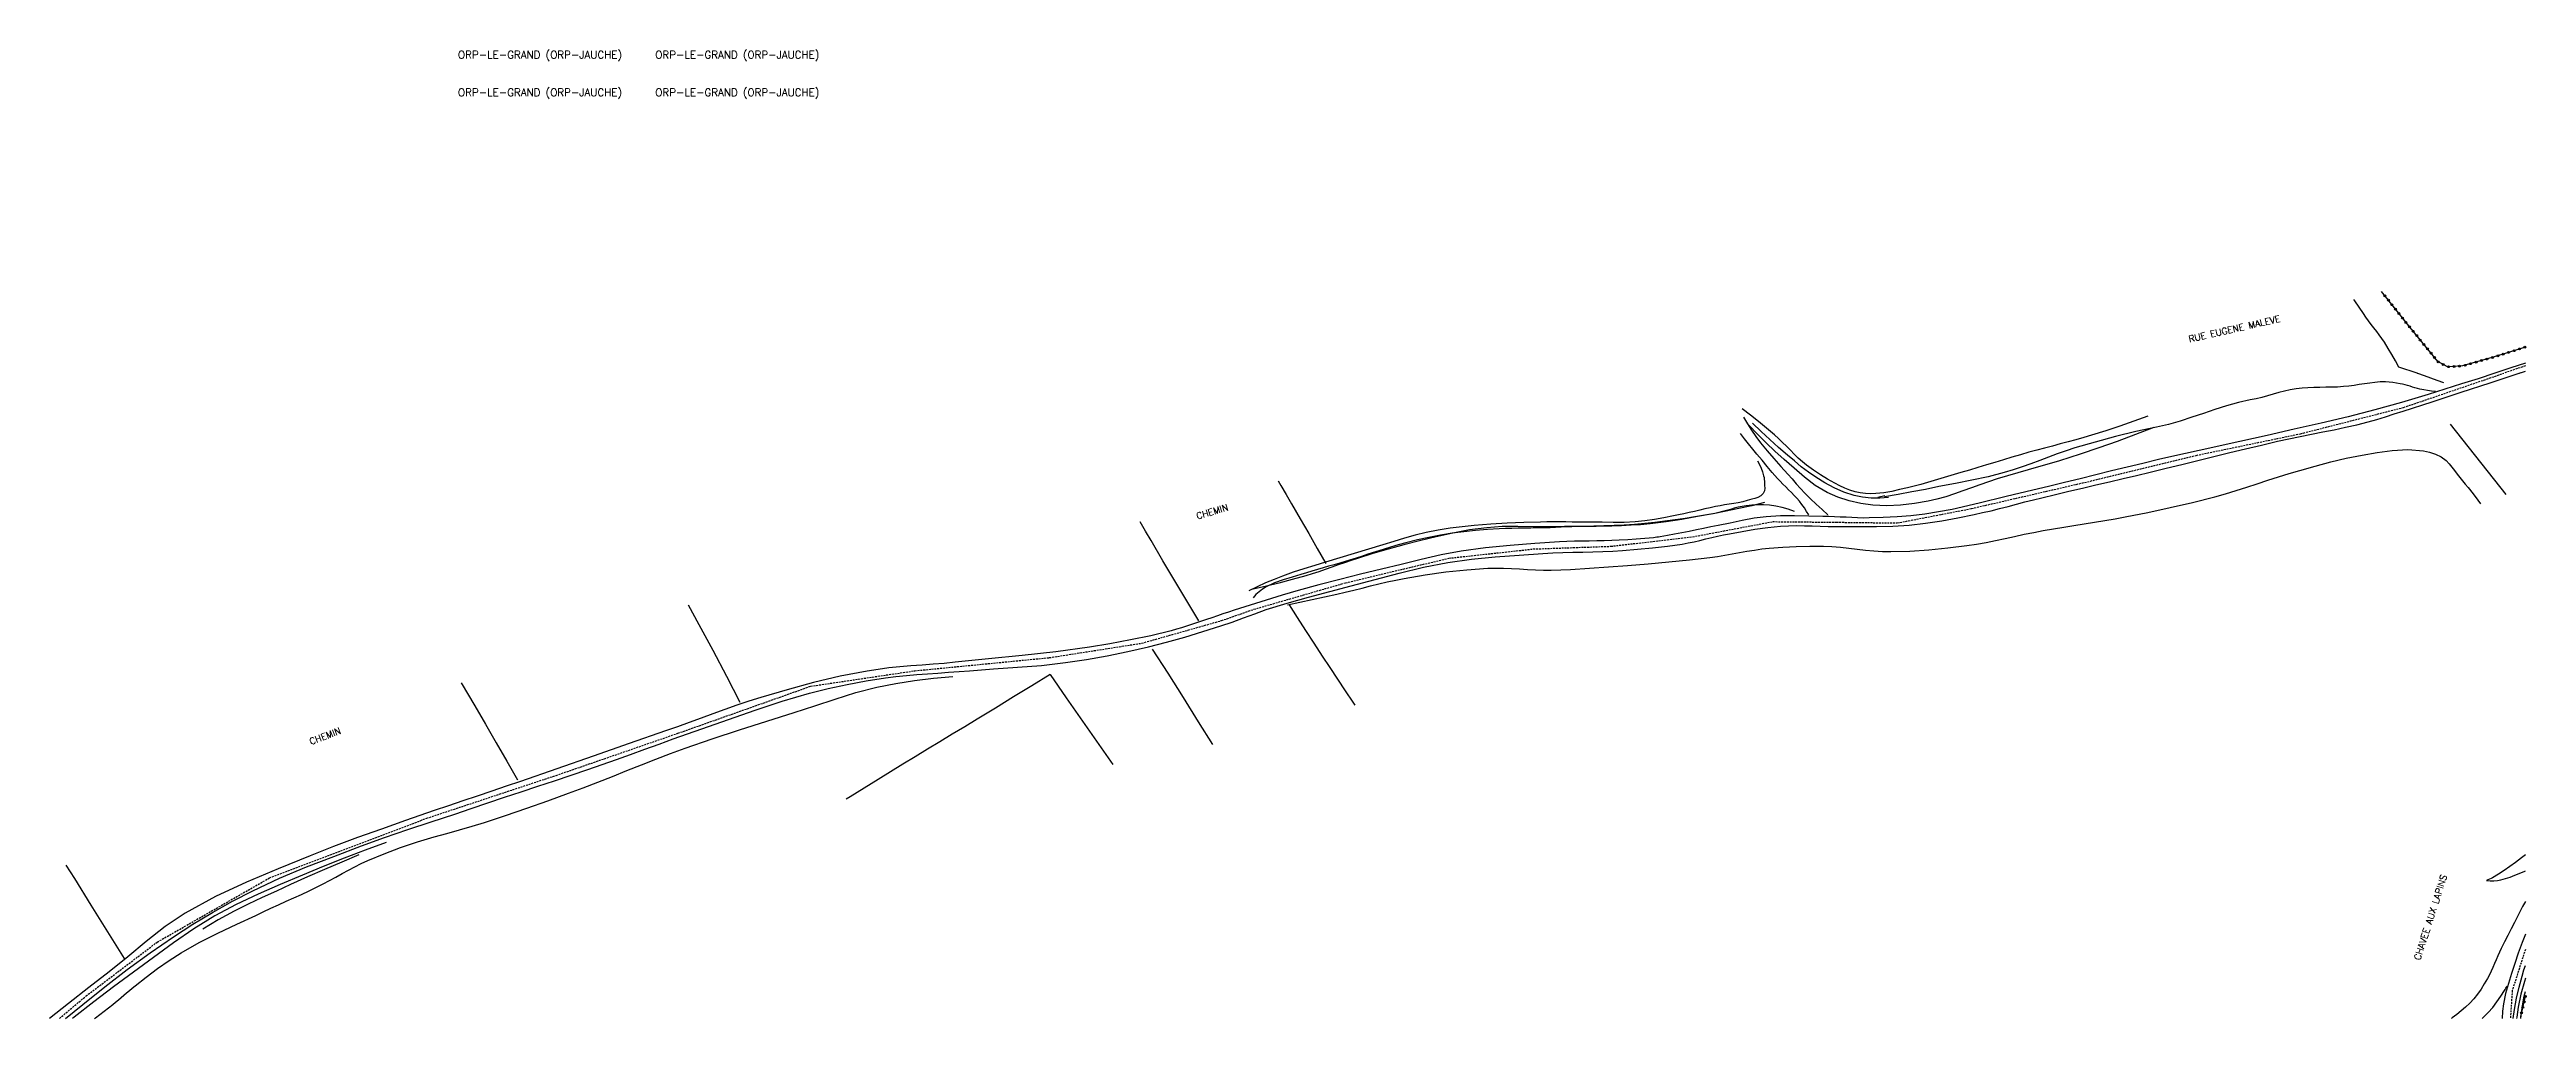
# Model space of a CAD drawing. Header units: millimetres. Extents: x 193000 to 194000, y 156000 to 157000.
# Drawn here: x 193344 to 194000, y 156000 to 156257 of the extents above; entities that cross this region are included whole.
import ezdxf
from ezdxf.enums import TextEntityAlignment as Align

# ---------------------------------------------------------------- set-up
doc = ezdxf.new("R2010")
doc.units = ezdxf.units.MM
doc.linetypes.add('DASHED', pattern=[0.75, 0.5, -0.25])
doc.layers.get('0').update_dxf_attribs({"linetype": 'CONTINUOUS'})
for name, color, linetype in [('W0001', 6, 'DASHED'), ('W0008', 7, 'CONTINUOUS'), ('W0071', 7, 'CONTINUOUS'), ('W0211', 2, 'CONTINUOUS'), ('W0214', 2, 'CONTINUOUS'), ('W0300', 7, 'CONTINUOUS'), ('W0322', 7, 'CONTINUOUS'), ('W0323', 7, 'CONTINUOUS'), ('W0330', 7, 'CONTINUOUS'), ('W0980', 7, 'CONTINUOUS'), ('W0989', 7, 'CONTINUOUS')]:
    doc.layers.add(name, color=color, linetype=linetype)
doc.styles.get("Standard").update_dxf_attribs({"font": 'romans.shx', "width": 0.85})

msp = doc.modelspace()

# ---------------------------------------------------------------- texts
at = {"layer": 'W0980'}
for p in [(193473.83, 156255.28), (193526.12, 156255.28), (193473.83, 156245.3), (193526.12, 156245.3)]:
    msp.add_text('ORP-LE-GRAND (ORP-JAUCHE)', height=2, dxfattribs=at).set_placement(p, align=Align.MIDDLE)
at = {"layer": 'W0989'}
msp.add_text('RUE EUGENE MALEVE', height=1.75, rotation=12.7953, dxfattribs=at).set_placement((193910.98, 156179.18))
for s, rotation, p in [('CHEMIN', 16.52415, (193651.99, 156134.33)), ('CHEMIN', 20.77653, (193416.89, 156074.85)), ('CHAVEE AUX LAPINS', 72.27377, (193974.86, 156026.81))]:
    msp.add_text(s, height=1.75, rotation=rotation, dxfattribs=at).set_placement(p, align=Align.MIDDLE)

# ---------------------------------------------------------------- blocks, each defined once
blk = doc.blocks.new('t322o')
at = {"color": 0, "linetype": 'Continuous'}
for radius in [0.25, 0.15]:
    blk.add_circle((0, 0), radius, dxfattribs=at)
blk = doc.blocks.new('t323o')
at = {"color": 0, "linetype": 'Continuous'}
for radius in [0.25, 0.15]:
    blk.add_circle((0, 0), radius, dxfattribs=at)

# ---------------------------------------------------------------- linework, layer by layer
at = {"layer": 'W0001'}
for points in [[(193346.48, 156000), (193353.52, 156005.96), (193372.4, 156020.25), (193402.13, 156037.25), (193443.8, 156053.07), (193478.12, 156064.43), (193510.38, 156075.59), (193545.58, 156088.06), (193573.14, 156092.15), (193608.79, 156095.63), (193633.29, 156099.46), (193654.46, 156105.45), (193663.05, 156108.46), (193687.31, 156115.47), (193714.68, 156121.99), (193737.1, 156124.43), (193757.62, 156125.15), (193779.29, 156127.66), (193800.52, 156131.68), (193817.43, 156131.52), (193833.51, 156131.33), (193853.22, 156135.15), (193884.72, 156142.42), (193912.78, 156149.25), (193940.41, 156154.98), (193967.71, 156161.95), (193994.26, 156171)], [(194000, 156172.96), (193994.26, 156171)], [(194000, 156018.31), (193996.51, 156007.38), (193996.02, 156000)]]:
    msp.add_lwpolyline(points, dxfattribs=at)
at = {"layer": 'W0008'}
for points in [[(193991.89, 156171), (193987.49, 156169.57), (193983.08, 156168.16), (193978.67, 156166.77), (193974.25, 156165.39), (193970.73, 156164.31), (193967.21, 156163.25), (193963.67, 156162.24), (193960.12, 156161.27), (193953, 156159.47), (193945.85, 156157.78), (193938.69, 156156.16), (193931.53, 156154.53), (193927.93, 156153.72), (193924.34, 156152.92), (193920.74, 156152.12), (193917.13, 156151.34), (193913.53, 156150.55), (193909.94, 156149.75), (193906.34, 156148.94), (193902.75, 156148.11), (193898.59, 156147.13), (193894.43, 156146.13), (193890.27, 156145.1), (193886.12, 156144.07), (193881.97, 156143.04), (193877.82, 156142.02), (193873.66, 156141.02), (193869.5, 156140.03), (193862.37, 156138.31), (193855.24, 156136.53), (193848.06, 156134.91), (193840.82, 156133.64), (193837.15, 156133.2), (193833.47, 156132.91), (193829.78, 156132.74), (193826.09, 156132.65), (193824.55, 156132.64), (193823.02, 156132.68), (193821.49, 156132.74), (193819.95, 156132.82), (193818.42, 156132.9), (193816.89, 156132.98), (193815.36, 156133.04), (193813.82, 156133.08), (193810.07, 156133.16), (193806.32, 156133.24), (193802.55, 156133.22), (193798.8, 156132.99), (193795.58, 156132.57), (193792.39, 156131.96), (193789.22, 156131.28), (193786.05, 156130.63), (193784.13, 156130.26), (193782.21, 156129.88), (193780.29, 156129.48), (193778.38, 156129.09), (193776.46, 156128.7), (193774.54, 156128.33), (193772.62, 156127.98), (193770.69, 156127.66), (193770.24, 156127.59), (193769.79, 156127.53), (193769.35, 156127.48), (193768.9, 156127.43), (193766.64, 156127.22), (193764.37, 156127.03), (193762.11, 156126.88), (193759.84, 156126.75), (193757.86, 156126.66), (193755.88, 156126.61), (193753.9, 156126.57), (193751.92, 156126.54), (193749.94, 156126.51), (193747.96, 156126.46), (193745.98, 156126.39), (193744, 156126.29), (193737.48, 156125.87), (193730.96, 156125.38), (193724.45, 156124.74), (193717.97, 156123.85), (193712.64, 156122.86), (193707.35, 156121.66), (193702.1, 156120.36), (193696.85, 156119.07), (193691.31, 156117.73), (193685.77, 156116.36), (193680.25, 156114.94), (193674.75, 156113.44), (193670.49, 156112.2), (193666.26, 156110.9), (193662.03, 156109.56), (193657.81, 156108.2), (193656.32, 156107.71), (193654.83, 156107.22), (193653.34, 156106.71), (193651.85, 156106.19)], [(193666.24, 156108.43), (193671.86, 156110.07), (193677.49, 156111.65), (193683.14, 156113.19), (193688.8, 156114.68), (193695.17, 156116.36), (193701.55, 156118.05), (193707.97, 156119.59), (193714.45, 156120.86), (193720.7, 156121.74), (193726.99, 156122.35), (193733.29, 156122.82), (193739.58, 156123.23), (193742.22, 156123.38), (193744.87, 156123.49), (193747.52, 156123.56), (193750.17, 156123.62), (193752.82, 156123.69), (193755.47, 156123.77), (193758.12, 156123.88), (193760.76, 156124.05), (193764.72, 156124.36), (193768.68, 156124.73), (193772.62, 156125.18), (193776.55, 156125.75), (193778.13, 156126.03), (193779.69, 156126.35), (193781.25, 156126.71), (193782.81, 156127.08), (193784.36, 156127.45), (193785.92, 156127.81), (193787.48, 156128.16), (193789.04, 156128.46), (193792.42, 156129.08), (193795.8, 156129.66), (193799.21, 156130.15), (193802.63, 156130.48), (193804.72, 156130.59), (193806.82, 156130.63), (193808.91, 156130.61), (193811, 156130.55), (193813.09, 156130.48), (193815.18, 156130.41), (193817.27, 156130.36), (193819.36, 156130.35), (193823.7, 156130.37), (193828.04, 156130.38), (193832.39, 156130.48), (193836.73, 156130.77), (193841.05, 156131.27), (193845.35, 156131.93), (193849.63, 156132.72), (193853.9, 156133.57), (193856.16, 156134.06), (193858.41, 156134.58), (193860.66, 156135.14), (193862.9, 156135.71), (193865.13, 156136.3), (193867.37, 156136.89), (193869.61, 156137.46), (193871.86, 156138.02), (193875.44, 156138.88), (193879.02, 156139.73), (193882.61, 156140.58), (193886.2, 156141.42), (193889.79, 156142.26), (193893.37, 156143.1), (193896.96, 156143.95), (193900.54, 156144.8), (193904.77, 156145.82), (193908.99, 156146.85), (193913.21, 156147.89), (193917.42, 156148.93), (193921.64, 156149.97), (193925.87, 156150.99), (193930.09, 156151.99), (193934.33, 156152.97), (193937.32, 156153.63), (193940.32, 156154.25), (193943.32, 156154.85), (193946.33, 156155.44), (193949.33, 156156.05), (193952.33, 156156.69), (193955.32, 156157.37), (193958.3, 156158.11), (193960.64, 156158.76), (193962.96, 156159.48), (193965.27, 156160.24), (193967.59, 156160.98), (193975.28, 156163.45), (193982.96, 156165.95), (193990.64, 156168.47), (193998.31, 156171)], [(194000, 156173.71), (193996.11, 156172.4), (193991.89, 156171)], [(193998.31, 156171), (193998.48, 156171.06), (193998.66, 156171.12), (193998.84, 156171.18), (193999.01, 156171.23), (194000, 156171.56)], [(193348.05, 156000), (193352.63, 156003.73), (193358.5, 156008.38), (193364.44, 156012.97), (193370.49, 156017.42), (193376.67, 156021.66), (193381.8, 156024.95), (193387.01, 156028.1), (193392.32, 156031.08), (193397.74, 156033.87), (193404.8, 156037.15), (193411.98, 156040.15), (193419.22, 156042.97), (193426.49, 156045.72), (193432.63, 156047.95), (193438.82, 156050.06), (193445.02, 156052.12), (193451.22, 156054.19), (193455.63, 156055.67), (193460.04, 156057.14), (193464.45, 156058.61), (193468.87, 156060.07), (193473.28, 156061.53), (193477.7, 156063), (193482.1, 156064.49), (193486.5, 156065.99), (193490.29, 156067.31), (193494.07, 156068.65), (193497.84, 156070), (193501.61, 156071.36), (193505.39, 156072.72), (193509.16, 156074.08), (193512.94, 156075.41), (193516.73, 156076.73), (193523.81, 156079.21), (193530.89, 156081.71), (193538.03, 156084.1), (193545.24, 156086.2), (193550.23, 156087.45), (193555.25, 156088.55), (193560.3, 156089.5), (193565.37, 156090.3), (193568.15, 156090.65), (193570.93, 156090.94), (193573.72, 156091.18), (193576.51, 156091.38), (193579.3, 156091.56), (193582.09, 156091.74), (193584.88, 156091.93), (193587.67, 156092.14), (193594.03, 156092.63), (193600.41, 156093.07), (193606.78, 156093.59), (193613.13, 156094.33), (193618.66, 156095.16), (193624.16, 156096.13), (193629.63, 156097.24), (193635.08, 156098.48), (193639.91, 156099.71), (193644.72, 156101.07), (193649.49, 156102.52), (193654.25, 156104.03), (193657.27, 156105.05), (193660.28, 156106.14), (193663.26, 156107.27), (193666.24, 156108.43)], [(193651.85, 156106.19), (193650.51, 156105.76), (193649.18, 156105.31), (193647.85, 156104.86), (193646.51, 156104.41), (193645.18, 156103.97), (193643.83, 156103.55), (193642.48, 156103.14), (193641.13, 156102.77), (193635.75, 156101.45), (193630.33, 156100.31), (193624.89, 156099.32), (193619.43, 156098.42), (193610.56, 156097.18), (193601.65, 156096.19), (193592.73, 156095.31), (193583.82, 156094.4), (193580.91, 156094.11), (193577.99, 156093.87), (193575.07, 156093.65), (193572.15, 156093.43), (193569.23, 156093.18), (193566.32, 156092.89), (193563.41, 156092.53), (193560.51, 156092.07), (193553.38, 156090.68), (193546.32, 156089), (193539.32, 156087.11), (193532.36, 156085.08), (193529.16, 156084.09), (193525.98, 156083.03), (193522.82, 156081.92), (193519.67, 156080.78), (193516.53, 156079.62), (193513.39, 156078.47), (193510.25, 156077.32), (193507.1, 156076.2), (193497.49, 156072.85), (193487.89, 156069.5), (193478.28, 156066.16), (193468.67, 156062.84), (193464.86, 156061.54), (193461.04, 156060.24), (193457.22, 156058.96), (193453.4, 156057.67), (193449.58, 156056.38), (193445.76, 156055.09), (193441.95, 156053.77), (193438.15, 156052.43), (193431.8, 156050.19), (193425.46, 156047.93), (193419.14, 156045.6), (193412.88, 156043.11), (193404.47, 156039.66), (193396.07, 156036.14), (193387.79, 156032.3), (193379.79, 156027.89), (193374.5, 156024.35), (193369.49, 156020.43), (193364.61, 156016.37), (193359.69, 156012.39), (193354.29, 156008.19), (193348.88, 156003.99), (193343.85, 156000)], [(194000, 156022.36), (193999.12, 156020.12), (193998.12, 156017.35), (193997.17, 156014.56), (193996.32, 156011.92), (193995.49, 156009.27), (193994.76, 156006.58), (193994.2, 156003.85), (193993.95, 156001.95), (193993.81, 156000.03), (193993.81, 156000)], [(193996.75, 156000), (193997.09, 156002.39), (193997.67, 156005.35), (193998.36, 156008.29), (193999.13, 156011.21), (193999.63, 156012.93), (194000, 156014.05)]]:
    msp.add_lwpolyline(points, dxfattribs=at)
at = {"layer": 'W0071'}
for points in [[(193810.08, 156133.45), (193809.51, 156134.39), (193808.91, 156135.31), (193808.27, 156136.2), (193807.6, 156137.07), (193806.92, 156137.87), (193806.2, 156138.65), (193805.47, 156139.4), (193804.72, 156140.14), (193803.97, 156140.88), (193803.22, 156141.62), (193802.49, 156142.37), (193801.77, 156143.14), (193800.38, 156144.72), (193799.02, 156146.32), (193797.69, 156147.93), (193796.35, 156149.55), (193795.25, 156150.91), (193794.15, 156152.27), (193793.06, 156153.65), (193791.98, 156155.03)], [(193792.76, 156159.36), (193793.81, 156157.61), (193794.92, 156155.9), (193796.08, 156154.22), (193797.29, 156152.58), (193799.02, 156150.44), (193800.83, 156148.37), (193802.68, 156146.33), (193804.52, 156144.29), (193805.64, 156143.01), (193806.76, 156141.74), (193807.9, 156140.47), (193809.07, 156139.23), (193810.55, 156137.75), (193812.06, 156136.29), (193813.6, 156134.86), (193815.17, 156133.46)]]:
    msp.add_lwpolyline(points, dxfattribs=at)
at = {"layer": 'W0211'}
for points in [[(193976.15, 156166.14), (193975.12, 156166.29), (193974.09, 156166.44), (193973.06, 156166.62), (193972.04, 156166.83), (193971.38, 156166.99), (193970.73, 156167.17), (193970.08, 156167.36), (193969.43, 156167.56), (193968.78, 156167.75), (193968.13, 156167.93), (193967.47, 156168.1), (193966.81, 156168.24), (193965.85, 156168.42), (193964.89, 156168.57), (193963.92, 156168.68), (193962.95, 156168.73), (193961.54, 156168.69), (193960.14, 156168.58), (193958.74, 156168.42), (193957.36, 156168.21), (193955.97, 156167.99), (193954.59, 156167.78), (193953.2, 156167.6), (193951.81, 156167.46), (193950.24, 156167.36), (193948.67, 156167.31), (193947.1, 156167.28), (193945.53, 156167.26), (193943.95, 156167.23), (193942.38, 156167.17), (193940.81, 156167.06), (193939.24, 156166.87), (193937.7, 156166.61), (193936.17, 156166.27), (193934.66, 156165.88), (193933.15, 156165.46), (193931.65, 156165.03), (193930.15, 156164.62), (193928.63, 156164.25), (193927.1, 156163.94), (193923.93, 156163.26), (193920.8, 156162.4), (193917.72, 156161.42), (193914.66, 156160.38), (193911.6, 156159.33), (193908.52, 156158.33), (193905.4, 156157.45), (193902.24, 156156.75)], [(193831.2, 156138.08), (193828.92, 156137.88), (193826.63, 156137.9), (193824.35, 156138.15), (193822.1, 156138.61), (193819.41, 156139.48), (193816.83, 156140.65), (193814.35, 156142), (193811.95, 156143.45), (193809.98, 156144.78), (193808.1, 156146.23), (193806.28, 156147.76), (193804.48, 156149.29), (193802.1, 156151.35), (193799.76, 156153.45), (193797.47, 156155.6), (193795.21, 156157.79)], [(193902.24, 156156.75), (193896.79, 156155.53), (193891.37, 156154.21), (193885.98, 156152.76), (193880.63, 156151.2), (193878.26, 156150.45), (193875.93, 156149.63), (193873.6, 156148.77), (193871.29, 156147.89), (193868.97, 156147.02), (193866.64, 156146.17), (193864.29, 156145.38), (193861.91, 156144.67), (193857.62, 156143.58), (193853.28, 156142.65), (193848.93, 156141.81), (193844.59, 156140.96), (193840.99, 156140.24), (193837.37, 156139.55), (193833.76, 156138.87), (193830.14, 156138.22)], [(193671.91, 156109.63), (193675.19, 156110.31), (193678.47, 156111.01), (193681.75, 156111.72), (193685.02, 156112.45), (193687.25, 156112.96), (193689.48, 156113.51), (193691.7, 156114.08), (193693.92, 156114.64), (193696.15, 156115.2), (193698.39, 156115.72), (193700.63, 156116.21), (193702.89, 156116.64), (193708.38, 156117.55), (193713.89, 156118.34), (193719.43, 156118.94), (193724.99, 156119.32), (193727.1, 156119.37), (193729.21, 156119.35), (193731.32, 156119.27), (193733.43, 156119.15), (193735.53, 156119.02), (193737.64, 156118.92), (193739.74, 156118.85), (193741.85, 156118.85), (193746.92, 156119.02), (193751.98, 156119.31), (193757.03, 156119.69), (193762.08, 156120.09), (193767.54, 156120.53), (193773, 156121), (193778.46, 156121.53), (193783.9, 156122.17), (193785.87, 156122.45), (193787.83, 156122.77), (193789.79, 156123.12), (193791.74, 156123.48), (193793.7, 156123.83), (193795.66, 156124.16), (193797.63, 156124.44), (193799.6, 156124.66), (193803.19, 156124.95), (193806.78, 156125.13), (193810.38, 156125.19), (193813.98, 156125.16), (193816.22, 156125.07), (193818.45, 156124.89), (193820.68, 156124.66), (193822.9, 156124.4), (193825.13, 156124.15), (193827.36, 156123.94), (193829.6, 156123.79), (193831.84, 156123.74), (193836.89, 156123.86), (193841.93, 156124.19), (193846.96, 156124.7), (193851.96, 156125.33), (193854.52, 156125.72), (193857.06, 156126.18), (193859.59, 156126.68), (193862.12, 156127.22), (193864.64, 156127.77), (193867.16, 156128.32), (193869.69, 156128.84), (193872.23, 156129.33), (193874.94, 156129.8), (193877.65, 156130.24), (193880.37, 156130.67), (193883.09, 156131.09), (193885.81, 156131.51), (193888.53, 156131.95), (193891.25, 156132.42), (193893.95, 156132.93), (193899.91, 156134.13), (193905.86, 156135.41), (193911.78, 156136.79), (193917.67, 156138.29), (193920.51, 156139.08), (193923.34, 156139.93), (193926.15, 156140.81), (193928.95, 156141.73), (193931.75, 156142.64), (193934.56, 156143.54), (193937.37, 156144.41), (193940.2, 156145.23), (193944.29, 156146.37), (193948.4, 156147.5), (193952.53, 156148.52), (193956.71, 156149.31), (193960.7, 156149.96), (193964.74, 156150.55), (193968.85, 156150.81), (193972.97, 156150.48), (193974.59, 156150.11), (193976.15, 156149.56), (193977.64, 156148.82), (193979.04, 156147.92)], [(193979.04, 156147.92), (193979.79, 156147.04), (193980.52, 156146.14), (193981.22, 156145.22), (193981.92, 156144.3), (193982.61, 156143.38), (193983.32, 156142.46), (193984.05, 156141.57), (193984.82, 156140.7), (193986.17, 156139.09), (193987.41, 156137.4), (193988.07, 156136.4)], [(193806.26, 156134.4), (193804.66, 156134.98), (193803.02, 156135.45), (193801.36, 156135.8), (193799.67, 156136.05), (193798.12, 156136.15), (193796.57, 156136.15), (193795.02, 156136.05), (193793.48, 156135.88), (193792.42, 156135.71), (193791.37, 156135.48), (193790.33, 156135.22), (193789.3, 156134.93), (193788.28, 156134.64), (193787.25, 156134.35), (193786.22, 156134.09), (193785.17, 156133.86), (193782.56, 156133.37), (193779.93, 156132.94), (193777.3, 156132.55), (193774.66, 156132.19), (193771.98, 156131.82), (193769.29, 156131.47), (193766.6, 156131.16), (193763.9, 156130.91), (193761.2, 156130.75), (193758.5, 156130.65), (193755.8, 156130.59), (193753.1, 156130.5), (193750.21, 156130.39), (193747.31, 156130.28), (193744.42, 156130.17), (193741.53, 156130.07), (193739.84, 156130.03), (193738.15, 156130), (193736.46, 156129.98), (193734.78, 156129.96), (193733.09, 156129.93), (193731.4, 156129.89), (193729.71, 156129.83), (193728.03, 156129.75), (193724.9, 156129.56), (193721.78, 156129.32), (193718.67, 156129.01), (193715.56, 156128.61), (193712.48, 156128.1), (193709.41, 156127.5), (193706.36, 156126.83), (193703.32, 156126.08), (193701.29, 156125.54), (193699.27, 156124.95), (193697.26, 156124.33), (193695.26, 156123.69), (193693.26, 156123.03), (193691.26, 156122.38), (193689.25, 156121.74), (193687.24, 156121.12), (193685.77, 156120.69), (193684.3, 156120.26), (193682.82, 156119.84), (193681.35, 156119.41), (193679.87, 156118.99), (193678.4, 156118.56), (193676.93, 156118.11), (193675.47, 156117.64), (193673.14, 156116.94), (193670.79, 156116.26), (193668.46, 156115.45), (193666.24, 156114.38), (193665.29, 156113.78), (193664.41, 156113.1), (193663.58, 156112.34), (193662.83, 156111.52)], [(193830.25, 156138.52), (193828.4, 156138.08)], [(193433.08, 156046.63), (193427.47, 156044.61), (193421.89, 156042.5), (193416.35, 156040.3), (193410.85, 156038), (193404.97, 156035.5), (193399.1, 156032.94), (193393.31, 156030.2), (193387.66, 156027.18), (193382.08, 156023.75), (193376.68, 156020.04), (193371.39, 156016.18), (193366.13, 156012.31), (193360.82, 156008.38), (193355.56, 156004.38), (193350.35, 156000.31), (193349.96, 156000)], [(194000, 156043.35), (193999, 156042.59), (193997.35, 156041.38), (193995.86, 156040.32), (193994.37, 156039.26), (193992.85, 156038.25), (193991.28, 156037.31), (193990.89, 156037.1), (193990.49, 156036.91), (193990.08, 156036.73), (193989.67, 156036.57)], [(194000, 156030.98), (193999.25, 156029.68), (193998.52, 156028.28), (193997.81, 156026.86), (193997.09, 156025.45), (193996.21, 156023.74), (193995.34, 156022.02), (193994.47, 156020.3), (193993.62, 156018.58), (193993.16, 156017.58), (193992.71, 156016.57), (193992.27, 156015.55), (193991.84, 156014.54), (193991.4, 156013.52), (193990.94, 156012.52), (193990.45, 156011.53), (193989.93, 156010.55), (193989.12, 156009.15), (193988.28, 156007.77), (193987.35, 156006.43), (193986.33, 156005.17), (193985.27, 156004.06), (193984.16, 156003.01), (193982.99, 156002.02), (193981.8, 156001.06), (193980.6, 156000.13), (193980.44, 156000)], [(194000, 156010.65), (193999.74, 156009.84), (193998.8, 156006.44), (193998.06, 156002.98), (193997.7, 156000.37), (193997.67, 156000)]]:
    msp.add_lwpolyline(points, dxfattribs=at)
at = {"layer": 'W0214'}
msp.add_lwpolyline([(193989.67, 156036.57), (193990.64, 156036.51), (193991.6, 156036.52), (193992.57, 156036.6), (193993.52, 156036.75), (193994.77, 156037.06), (193995.98, 156037.48), (193997.17, 156037.95), (193998.35, 156038.43), (193999.85, 156039.04), (194000, 156039.1)], dxfattribs=at)
at = {"layer": 'W0300'}
for points in [[(193901.54, 156156.63), (193896.7, 156154.74), (193891.82, 156152.93), (193886.92, 156151.2), (193881.99, 156149.53), (193879.26, 156148.66), (193876.52, 156147.82), (193873.77, 156147.01), (193871.01, 156146.23), (193868.25, 156145.44), (193865.5, 156144.65), (193862.75, 156143.85), (193860, 156143.02), (193857.72, 156142.27), (193855.46, 156141.47), (193853.2, 156140.64), (193850.95, 156139.82), (193848.68, 156139.02), (193846.39, 156138.28), (193844.06, 156137.63), (193841.71, 156137.11), (193838.08, 156136.49), (193834.42, 156136.06), (193830.73, 156135.89), (193827.03, 156136.07), (193823.91, 156136.5), (193820.83, 156137.17), (193817.82, 156138.12), (193814.92, 156139.38), (193811.8, 156141.23), (193808.92, 156143.44), (193806.21, 156145.82), (193803.53, 156148.19), (193801.13, 156150.34), (193798.78, 156152.56), (193796.5, 156154.84), (193794.28, 156157.18)], [(193994.88, 156138.88), (193980.12, 156157.49)], [(193798.39, 156136.71), (193794.99, 156135.91), (193791.59, 156135.16), (193788.18, 156134.45), (193784.75, 156133.78), (193780.6, 156133.01), (193776.43, 156132.27), (193772.25, 156131.61), (193768.05, 156131.08), (193765.52, 156130.85), (193762.99, 156130.7), (193760.45, 156130.6), (193757.92, 156130.51), (193755.83, 156130.45), (193753.73, 156130.41), (193751.64, 156130.38), (193749.55, 156130.37), (193747.45, 156130.36), (193745.36, 156130.35), (193743.26, 156130.33), (193741.17, 156130.31), (193737.07, 156130.32), (193732.95, 156130.38), (193728.84, 156130.35), (193724.73, 156130.07), (193720.21, 156129.47), (193715.74, 156128.64), (193711.3, 156127.67), (193706.88, 156126.63), (193702.75, 156125.57), (193698.65, 156124.42), (193694.57, 156123.19), (193690.5, 156121.94), (193688.78, 156121.38), (193687.06, 156120.8), (193685.35, 156120.2), (193683.65, 156119.6), (193681.94, 156118.99), (193680.23, 156118.4), (193678.51, 156117.84), (193676.77, 156117.31), (193673.21, 156116.3), (193669.63, 156115.37), (193666.03, 156114.51), (193662.41, 156113.72)], [(193425.81, 156043.4), (193421.27, 156041.46), (193416.74, 156039.5), (193412.23, 156037.5), (193407.73, 156035.47), (193403.97, 156033.77), (193400.22, 156032.06), (193396.5, 156030.29), (193392.81, 156028.44), (193390.68, 156027.3), (193388.57, 156026.12), (193386.49, 156024.89), (193384.43, 156023.63)], [(193998.76, 156000), (193999.14, 156002.79), (193999.71, 156005.92), (194000, 156007.18)]]:
    msp.add_lwpolyline(points, dxfattribs=at)
at = {"layer": 'W0322'}
msp.add_lwpolyline([(194000, 156177.94), (193991.43, 156175.23), (193983.38, 156172.93), (193979.35, 156172.73), (193976.82, 156174.1), (193969.44, 156183.11), (193961.84, 156192.7)], dxfattribs=at)
at = {"layer": 'W0323'}
msp.add_lwpolyline([(193998.76, 156000), (193998.76, 156000.55), (194000, 156005.91)], dxfattribs=at)
at = {"layer": 'W0330'}
for points in [[(193966.46, 156172.61), (193965.57, 156174.3), (193964.64, 156175.97), (193963.66, 156177.61), (193962.64, 156179.22), (193961.98, 156180.2), (193961.29, 156181.16), (193960.59, 156182.1), (193959.87, 156183.04), (193959.15, 156183.97), (193958.44, 156184.91), (193957.75, 156185.86), (193957.07, 156186.83), (193955.93, 156188.5), (193954.82, 156190.19), (193954.57, 156190.59)], [(193971.32, 156171), (193966.46, 156172.61)], [(193978.36, 156168.45), (193976.66, 156169.09), (193974.95, 156169.71), (193973.25, 156170.33), (193971.53, 156170.93), (193971.48, 156170.95), (193971.43, 156170.96), (193971.37, 156170.98), (193971.32, 156171)], [(193899.96, 156159.67), (193896.25, 156158.3), (193892.52, 156157), (193888.77, 156155.75), (193884.99, 156154.56), (193882.94, 156153.94), (193880.87, 156153.36), (193878.8, 156152.8), (193876.73, 156152.26), (193874.65, 156151.72), (193872.58, 156151.18), (193870.51, 156150.62), (193868.44, 156150.05), (193866.18, 156149.4), (193863.92, 156148.73), (193861.66, 156148.06), (193859.41, 156147.38), (193857.16, 156146.7), (193854.9, 156146.02), (193852.64, 156145.35), (193850.38, 156144.69), (193846.86, 156143.64), (193843.33, 156142.57), (193839.79, 156141.55), (193836.22, 156140.65), (193834.15, 156140.16), (193832.07, 156139.69), (193829.96, 156139.32), (193827.83, 156139.12), (193826.46, 156139.09), (193825.08, 156139.14), (193823.7, 156139.29), (193822.35, 156139.57), (193820.95, 156140), (193819.6, 156140.56), (193818.29, 156141.2), (193817.01, 156141.87), (193815.06, 156142.94), (193813.16, 156144.08), (193811.3, 156145.31), (193809.51, 156146.63), (193808.38, 156147.56), (193807.29, 156148.54), (193806.23, 156149.56), (193805.2, 156150.59), (193804.18, 156151.64), (193803.14, 156152.68), (193802.09, 156153.69), (193801, 156154.67), (193798.91, 156156.46), (193796.77, 156158.2), (193794.6, 156159.89), (193792.4, 156161.54)], [(193796.5, 156147.77), (193797.01, 156146.84), (193797.45, 156145.87), (193797.82, 156144.88), (193798.12, 156143.86), (193798.23, 156143.38), (193798.29, 156142.89), (193798.33, 156142.4), (193798.34, 156141.9), (193798.37, 156141.25), (193798.41, 156140.55), (193798.34, 156139.83), (193798.04, 156139.17), (193797.4, 156138.53), (193796.59, 156138.11), (193795.75, 156137.85), (193794.97, 156137.61), (193793.79, 156137.24), (193792.6, 156136.93), (193791.39, 156136.68), (193790.18, 156136.47), (193788.97, 156136.28), (193787.76, 156136.09), (193786.56, 156135.88), (193785.36, 156135.65), (193783.96, 156135.34), (193782.57, 156135.03), (193781.18, 156134.71), (193779.78, 156134.39), (193778.39, 156134.07), (193777, 156133.76), (193775.6, 156133.47), (193774.2, 156133.19), (193771.69, 156132.73), (193769.17, 156132.28), (193766.64, 156131.9), (193764.1, 156131.64), (193761.19, 156131.49), (193758.28, 156131.48), (193755.37, 156131.52), (193752.46, 156131.55), (193750.78, 156131.55), (193749.1, 156131.56), (193747.41, 156131.58), (193745.73, 156131.6), (193744.05, 156131.61), (193742.36, 156131.62), (193740.68, 156131.61), (193739, 156131.57), (193734.59, 156131.45), (193730.19, 156131.28), (193725.79, 156131.02), (193721.4, 156130.66), (193718.2, 156130.32), (193715.01, 156129.92), (193711.84, 156129.43), (193708.68, 156128.82), (193705.79, 156128.12), (193702.93, 156127.28), (193700.09, 156126.39), (193697.24, 156125.53), (193693.44, 156124.4), (193689.63, 156123.27), (193685.83, 156122.12), (193682.04, 156120.95), (193679.17, 156120.07), (193676.3, 156119.2), (193673.44, 156118.28), (193670.62, 156117.27), (193668.36, 156116.38), (193666.12, 156115.43), (193663.91, 156114.42), (193661.72, 156113.36)], [(193669.49, 156142.51), (193670.19, 156141.29), (193671.6, 156138.85), (193673.01, 156136.41), (193675.28, 156132.46), (193677.56, 156128.5), (193679.83, 156124.54), (193682.1, 156120.59)], [(193648.42, 156105.35), (193645.22, 156110.65), (193642.04, 156115.98), (193638.89, 156121.31), (193635.77, 156126.67), (193634.34, 156129.16), (193632.91, 156131.66), (193632.91, 156131.66)], [(193513.06, 156109.65), (193515.96, 156104.41), (193519.65, 156097.6), (193523.27, 156090.75), (193526.83, 156083.86)], [(193672.39, 156109.67), (193674.54, 156106.25), (193676.71, 156102.85), (193678.9, 156099.45), (193681.1, 156096.06), (193683.11, 156092.98), (193685.15, 156089.91), (193687.19, 156086.85), (193689.24, 156083.79), (193689.76, 156083.02)], [(193636.11, 156097.92), (193640.19, 156091.49), (193644.24, 156085.04), (193648.28, 156078.59), (193652.03, 156072.57)], [(193445.81, 156048.14), (193449.16, 156049.03), (193452.49, 156049.97), (193455.81, 156050.95), (193459.12, 156051.97), (193464.73, 156053.81), (193470.32, 156055.72), (193475.88, 156057.69), (193481.42, 156059.71), (193485.3, 156061.15), (193489.16, 156062.64), (193493.01, 156064.16), (193496.85, 156065.69), (193500.69, 156067.22), (193504.55, 156068.73), (193508.41, 156070.19), (193512.3, 156071.61), (193519.49, 156074.09), (193526.72, 156076.46), (193533.96, 156078.76), (193541.21, 156081.05), (193546.65, 156082.84), (193552.09, 156084.67), (193557.57, 156086.37), (193563.13, 156087.8), (193568.1, 156088.8), (193573.11, 156089.6), (193578.14, 156090.2), (193583.2, 156090.59)], [(193452.92, 156088.98), (193456.56, 156082.85), (193459.42, 156077.97), (193462.25, 156073.08), (193465.06, 156068.18), (193467.85, 156063.27)], [(193609.06, 156091.15), (193604.21, 156088.19), (193599.36, 156085.23), (193594.51, 156082.27), (193589.66, 156079.31), (193586.38, 156077.32), (193583.1, 156075.33), (193579.81, 156073.34), (193576.52, 156071.35), (193573.24, 156069.36), (193569.96, 156067.37), (193566.68, 156065.36), (193563.41, 156063.35), (193559.7, 156061.04), (193556, 156058.72), (193554.99, 156058.08)], [(193625.71, 156067.29), (193622.02, 156072.6), (193617.71, 156078.79), (193613.4, 156084.97), (193609.08, 156091.15)], [(193355.79, 156000), (193356.07, 156000.2), (193358.36, 156001.93), (193360.62, 156003.7), (193361.36, 156004.31), (193362.1, 156004.93), (193362.83, 156005.56), (193363.55, 156006.19), (193364.28, 156006.82), (193365.01, 156007.45), (193365.75, 156008.07), (193366.51, 156008.67), (193369.48, 156010.96), (193372.48, 156013.22), (193375.55, 156015.4), (193378.72, 156017.42), (193383.54, 156020.14), (193388.49, 156022.61), (193393.5, 156024.96), (193398.48, 156027.32), (193400.49, 156028.27), (193402.51, 156029.21), (193404.54, 156030.13), (193406.57, 156031.05), (193408.6, 156031.96), (193410.62, 156032.89), (193412.64, 156033.84), (193414.64, 156034.8), (193416.34, 156035.67), (193418.03, 156036.56), (193419.7, 156037.48), (193421.36, 156038.4), (193423.04, 156039.32), (193424.73, 156040.21), (193426.44, 156041.06), (193428.17, 156041.85), (193432.5, 156043.65), (193436.88, 156045.3), (193441.32, 156046.79), (193445.81, 156048.14)], [(193363.74, 156015.88), (193359.33, 156022.94), (193354.92, 156030), (193350.52, 156037.06), (193348.27, 156040.67)], [(193988.59, 156000), (193990.14, 156001.54), (193991.34, 156002.92), (193992.45, 156004.38), (193993.49, 156005.88), (193994.49, 156007.41), (193994.67, 156007.71), (193994.84, 156008.01), (193995, 156008.32), (193995.15, 156008.63)]]:
    msp.add_lwpolyline(points, dxfattribs=at)

# ---------------------------------------------------------------- block references
at = {"layer": 'W0322'}
for p, rotation in [((193962.77, 156191.52), 128.4099966550402), ((193963.7, 156190.35), 128.4099966550402), ((193964.63, 156189.17), 128.4099966550402), ((193965.56, 156188), 128.4099966550402), ((193966.5, 156186.82), 128.4099966550402), ((193967.43, 156185.65), 128.4099966550402), ((193968.36, 156184.47), 128.4099966550402), ((193969.29, 156183.3), 128.4099966550402), ((193970.24, 156182.13), 129.3295444891509), ((193971.19, 156180.97), 129.3295444891509), ((193972.14, 156179.81), 129.3295444891509), ((193973.09, 156178.65), 129.3295444891509), ((193974.04, 156177.49), 129.3295444891509), ((193974.99, 156176.33), 129.3295444891509), ((193975.94, 156175.17), 129.3295444891509), ((193976.92, 156174.05), 151.5563421159532), ((193986.94, 156173.95), 195.9472778445823), ((193988.38, 156174.36), 195.9472778445823), ((193989.82, 156174.77), 195.9472778445823), ((193991.27, 156175.18), 195.9472778445823), ((193992.7, 156175.63), 197.5754395483211), ((193994.13, 156176.08), 197.5754395483211), ((193995.56, 156176.54), 197.5754395483211), ((193996.99, 156176.99), 197.5754395483211), ((193998.42, 156177.44), 197.5754395483211), ((193999.85, 156177.9), 197.5754395483211), ((193978.24, 156173.33), 151.5563421159532), ((193979.59, 156172.74), 182.8539002676532), ((193981.09, 156172.82), 182.8539002676532), ((193982.58, 156172.89), 182.8539002676532), ((193984.06, 156173.12), 195.9472778445823), ((193985.5, 156173.54), 195.9472778445823)]:
    msp.add_blockref('t322o', p, dxfattribs=dict(at, rotation=rotation))
at = {"layer": 'W0323', "rotation": 76.98598264159176}
for p in [(193999.65, 156004.4), (193999.99, 156005.86), (193998.97, 156001.48), (193999.31, 156002.94)]:
    msp.add_blockref('t323o', p, dxfattribs=at)

msp.set_redraw_order([(e.dxf.handle, doc.entitydb.next_handle()) for e in msp.query("TEXT MTEXT ATTDEF DIMENSION ARC_DIMENSION")])  # texts and dimensions are drawn at this point

doc.saveas('drawing.dxf')
